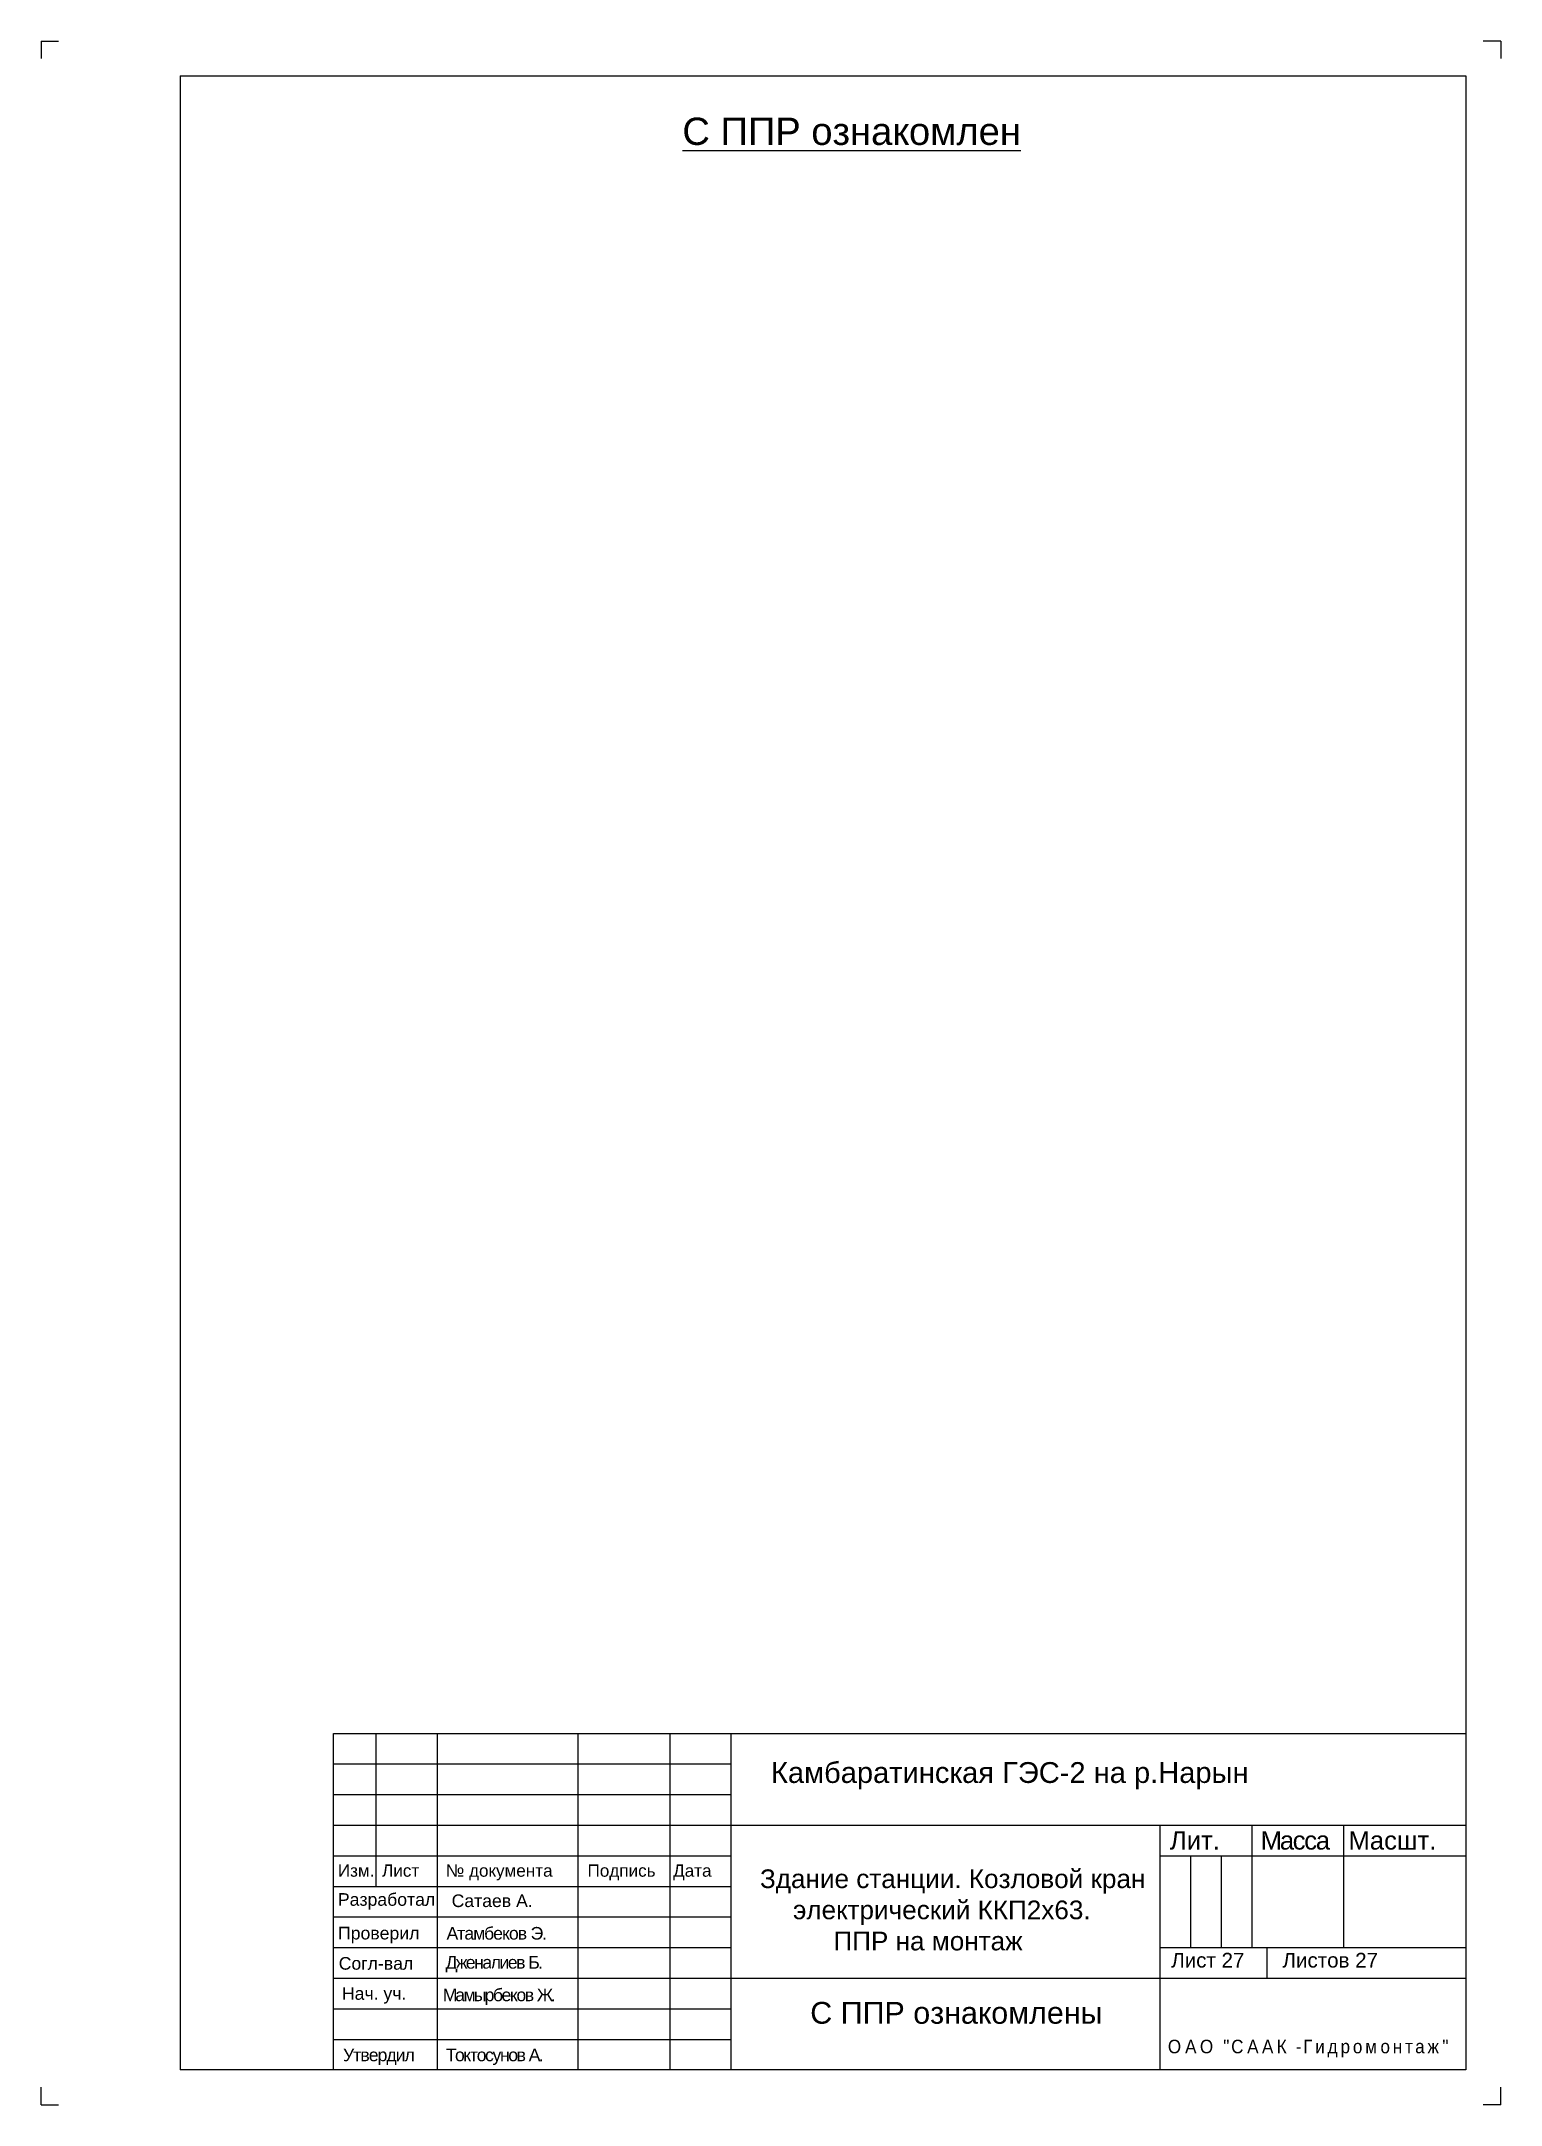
# Model space of a CAD drawing. Header units: millimetres. Extents: x 155577 to 993706, y -295114 to -113927.
# Drawn here: x 974995 to 993706, y -281433 to -254971 of the extents above; entities that cross this region are included whole.
import ezdxf

# ---------------------------------------------------------------- set-up
doc = ezdxf.new("R2010")
doc.units = ezdxf.units.MM
doc.styles.add('rom', font='times.ttf')
doc.styles.get("Standard").update_dxf_attribs({"font": 'arial.ttf'})

msp = doc.modelspace()

# ---------------------------------------------------------------- texts
at = {"attachment_point": 1}
for s, insert, char_height, width in [('\\pi2515.1;{\\LС ППР ознакомлен}', (980698.673, -255950.174), 350, 9314.43956), ('Камбаратинская ГЭС-2 на р.Нарын', (984350.114, -277039.685), 266.87572, 9245.64126), ('{\\H1.5x;Лит.}', (989464.431, -277925.881), 156.98572, 731.31139), ('{\\H1.5x;\\T0.9;Масса}', (990627.643, -277925.881), 156.98572, 731.31139), ('{\\H1.5x;Масшт.}', (991753.768, -277925.881), 156.98572, 731.31139), ('Изм.', (978796.009, -278352.179), 156.9857, 1845.05403), ('Лист', (979363.682, -278352.179), 156.9857, 1845.05403), ('{\\fArial|b0|i0|c204|p34;№ документа}', (980182.32, -278352.179), 156.98572, 1845.05403), ('Подпись ', (981997.77, -278352.179), 156.9857, 953.74202), ('Дата', (983095.282, -278352.179), 156.9857, 435.13342), ('\\pi61.384;Здание станции. Козловой кран \\P\\pi484.99;электрический ККП2х63.\\P\\pi1002.6;ППР на монтаж', (984147.9, -278415.374), 239.59969, 5069.98199), ('Разработал', (978797.849, -278720.141), 161.7298, 921.85758), ('Сатаев А.', (980255.66, -278736.526), 161.7298, 1586.04363), ('Проверил', (978799.681, -279151.758), 161.7298, 921.85758), ('{\\T0.9;Атамбеков Э}.', (980190.446, -279153.903), 161.72979, 1701.31632), ('Согл-вал', (978807.939, -279539.817), 161.7298, 921.85758), ('{\\T0.8;Дженалиев Б.}', (980178.352, -279526.426), 161.72979, 1697.87913), ('Лист 27', (989482.108, -279485.618), 188.3829, 1292.95867), ('Листов 27', (990908.933, -279485.618), 188.3829, 1735.19713), ('Нач. уч.', (978849.437, -279925.709), 161.7298, 1246.02258), ('{\\T0.85;Мамырбеков Ж\\T0.75;.}', (980142.074, -279943.871), 161.72979, 1861.28928), ('\\pi362.83;С ППР ознакомлены', (984490.464, -280114.974), 279.53297, 4147.36615), ('{\\T0.9;Утвердил}', (978863.081, -280713.762), 161.72979, 921.85758), ('{\\T0.85;Токтосунов А.}', (980181.126, -280713.762), 161.72979, 1906.76167)]:
    msp.add_mtext(s, dxfattribs=dict(at, insert=insert, char_height=char_height, width=width))
at = {"linetype": 'Continuous', "insert": (991248.34, -280712.961), "char_height": 258.340685, "width": 3697.79128, "attachment_point": 5, "style": 'rom'}
msp.add_mtext('{\\fArial|b0|i0|c204|p34;\\H0.6733x;\\W0.9;\\T1.3;ОАО "СААК \\fArial|b0|i0|c0|p34;-\\fArial|b0|i0|c204|p34;Гидромонтаж\\fArial|b0|i0|c0|p34;"\\Fsimplex|c0;\\H1.485x;\\Q12;\\T1; }', dxfattribs=at)

# ---------------------------------------------------------------- blocks, each defined once
blk = doc.blocks.new('A4')
at = {"color": 4}
for p, q in [((839180.34, -1943.12), (839180.34, -1945.62)), ((839180.34, -1943.12), (839182.84, -1943.12)), ((839390.34, -1943.12), (839387.84, -1943.12)), ((839390.34, -1943.12), (839390.34, -1945.62)), ((839180.34, -2240.12), (839180.34, -2237.62)), ((839390.34, -2240.12), (839390.34, -2237.62)), ((839180.34, -2240.12), (839182.84, -2240.12)), ((839390.34, -2240.12), (839387.84, -2240.12))]:
    blk.add_line(p, q, dxfattribs=at)
for p, q in [((839200.34, -1948.12), (839200.34, -2235.12)), ((839200.34, -1948.12), (839385.34, -1948.12)), ((839385.34, -1948.12), (839385.34, -2235.12)), ((839385.34, -2235.12), (839200.34, -2235.12))]:
    blk.add_line(p, q)

# ---------------------------------------------------------------- linework, layer by layer
for p, q in [((978739.124, -280987.857), (978739.124, -276670.75)), ((978739.124, -276670.75), (993260.303, -276670.75)), ((979288.574, -278633.072), (979288.574, -276670.75)), ((980073.503, -280987.857), (980073.503, -276670.75)), ((981878.838, -280987.857), (981878.838, -276670.75)), ((983056.231, -280987.857), (983056.231, -276670.75)), ((983841.16, -280987.857), (983841.16, -276670.75)), ((978739.124, -277063.214), (983841.16, -277063.214)), ((978739.124, -277455.679), (983841.16, -277455.679)), ((978739.124, -277848.143), (993260.303, -277848.143)), ((978739.124, -277848.143), (993260.303, -277848.143)), ((989335.66, -277848.143), (989335.66, -280987.857)), ((990513.053, -277848.143), (990513.053, -279418)), ((991690.446, -277848.143), (991690.446, -279418)), ((993260.303, -277744.617), (993260.303, -280987.857)), ((978739.124, -278240.607), (983841.16, -278240.607)), ((989335.66, -278240.607), (993260.303, -278240.607)), ((989728.124, -278240.607), (989728.124, -279418)), ((990120.589, -278240.607), (990120.589, -279418)), ((978739.124, -278633.072), (983841.16, -278633.072)), ((978739.124, -278633.072), (983841.16, -278633.072)), ((978739.124, -279025.536), (983841.16, -279025.536)), ((978739.124, -279025.536), (983841.16, -279025.536)), ((978739.124, -279418), (983841.16, -279418)), ((989335.66, -279418), (993260.303, -279418)), ((990706.536, -279418), (990706.536, -279810.464)), ((978739.124, -279810.464), (993260.303, -279810.464)), ((978739.124, -280202.929), (983841.16, -280202.929)), ((978739.124, -280202.929), (983841.16, -280202.929)), ((978739.124, -280595.393), (983841.16, -280595.393))]:
    msp.add_line(p, q)

# ---------------------------------------------------------------- block references
at = {"color": 4, "xscale": 89.09999999997672, "yscale": 89.10000000000582, "zscale": 89.1}
msp.add_blockref('A4', (-73795973.664, -81838.302), dxfattribs=at)

msp.set_redraw_order([(e.dxf.handle, doc.entitydb.next_handle()) for e in msp.query("TEXT MTEXT ATTDEF DIMENSION ARC_DIMENSION")])  # texts and dimensions are drawn at this point

doc.saveas('drawing.dxf')
